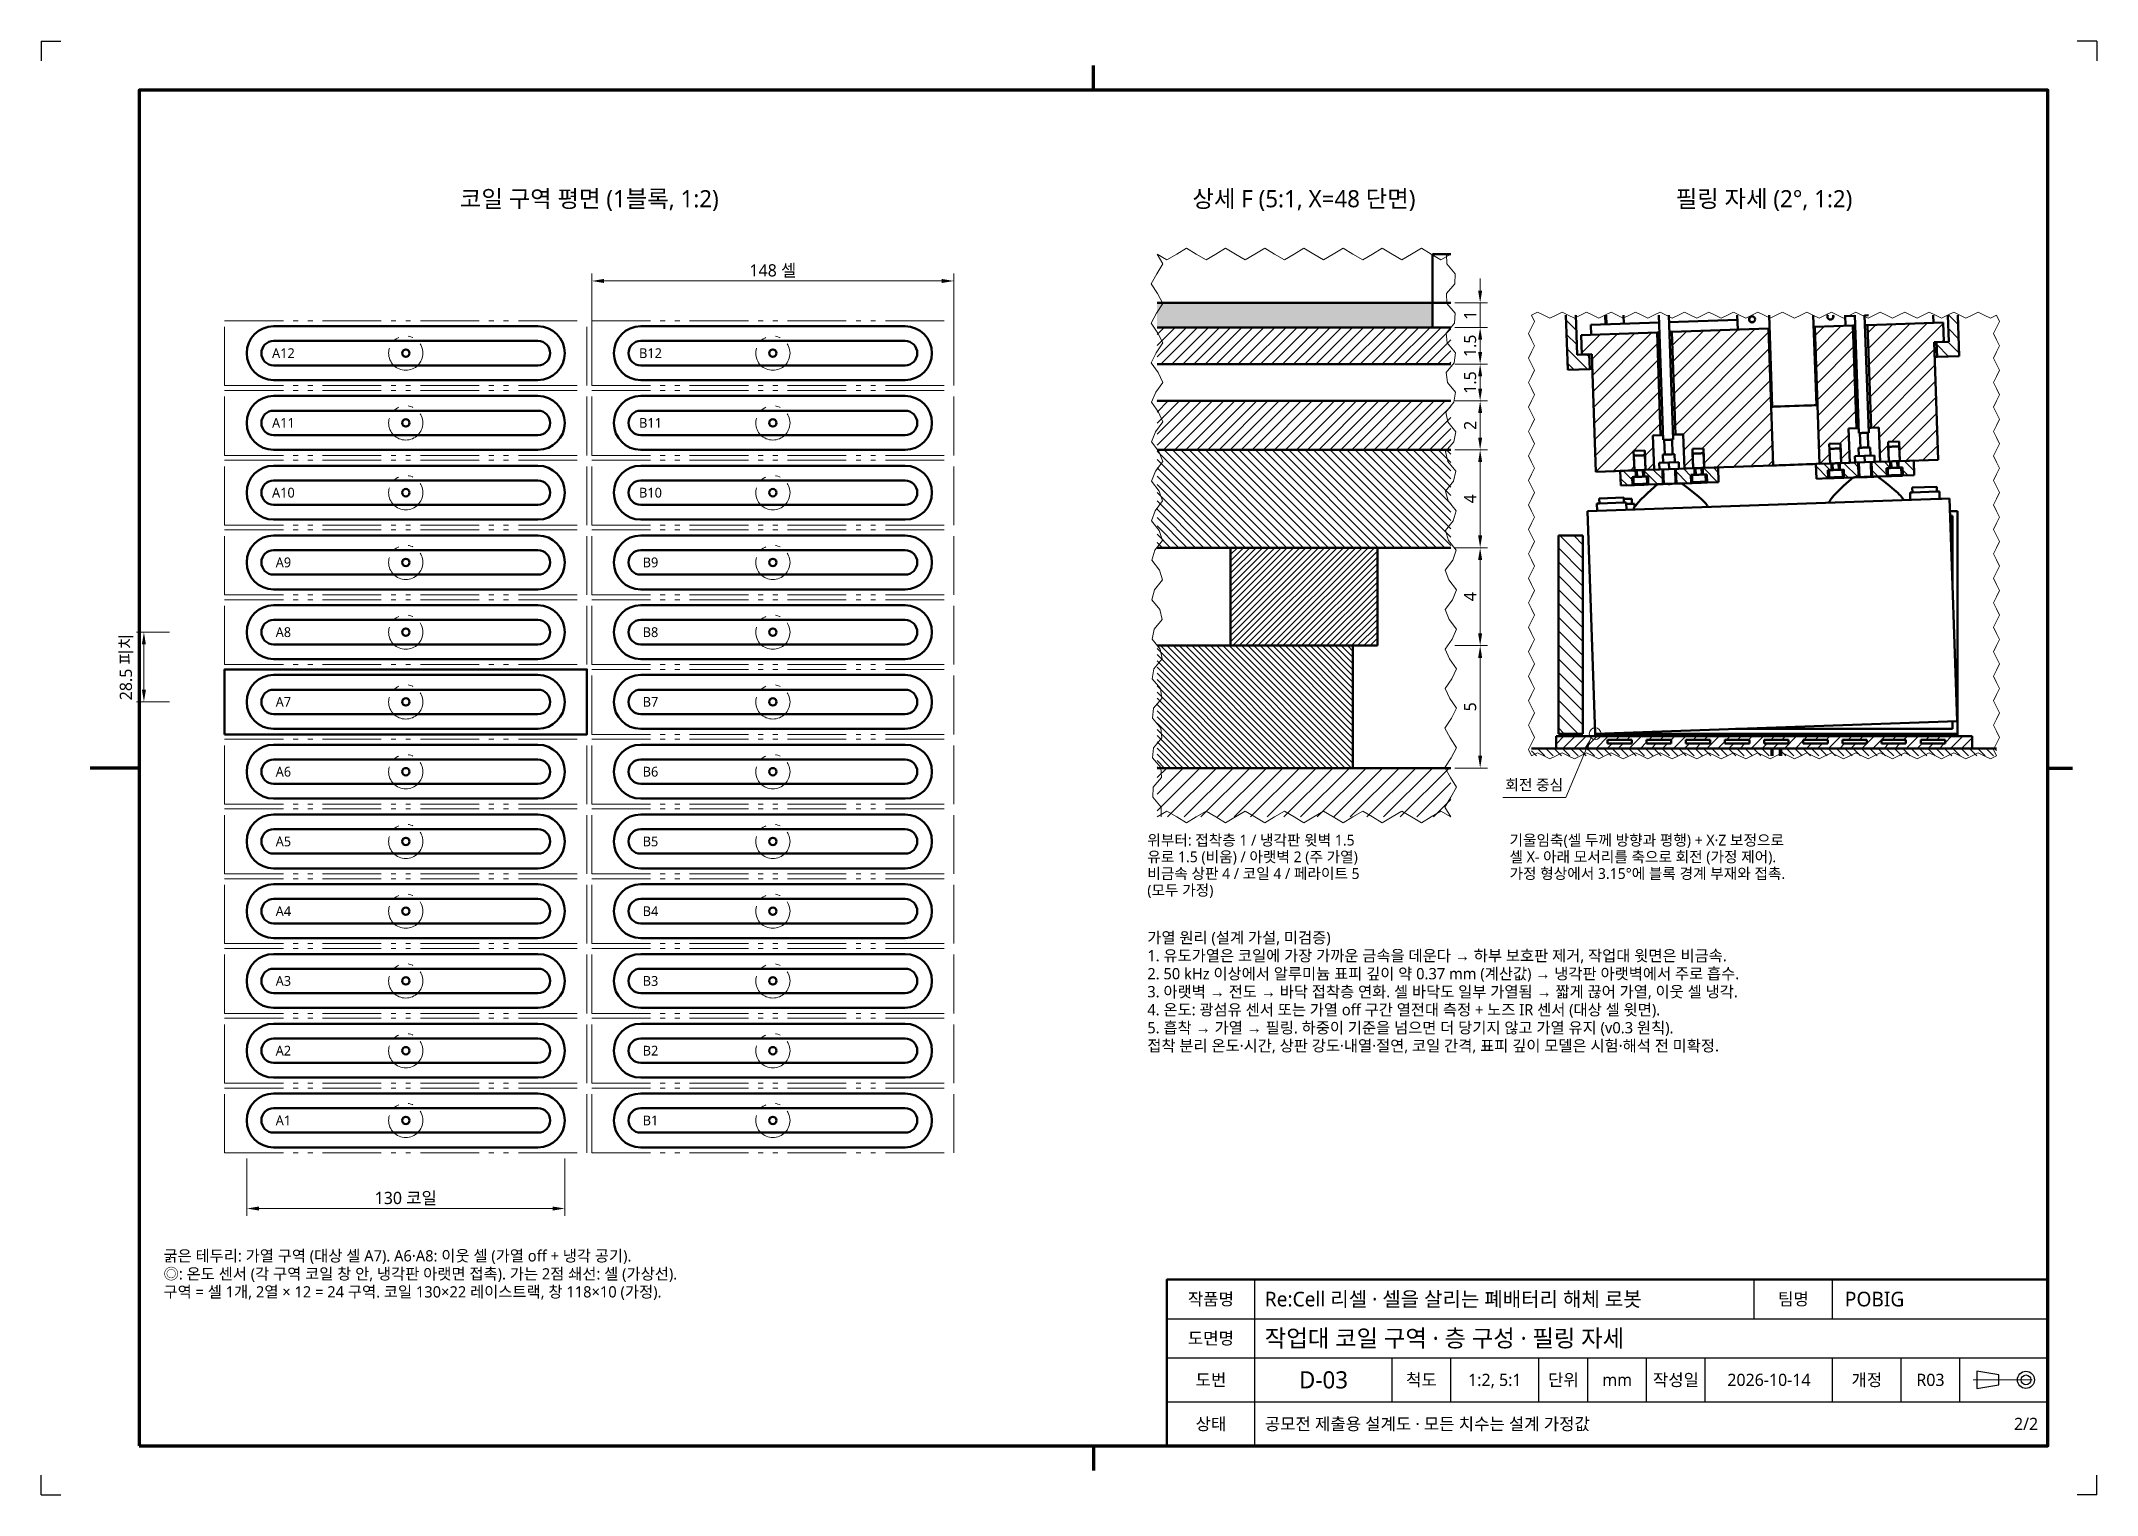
# Model space of a CAD drawing. Header units: millimetres. Extents: x 0 to 420, y 0 to 297.
import ezdxf
from ezdxf.enums import TextEntityAlignment as Align

# ---------------------------------------------------------------- set-up
doc = ezdxf.new("R2010")
doc.units = ezdxf.units.MM
doc.linetypes.add('KS_CENTER', pattern=[17, 12, -2, 1, -2])
doc.linetypes.add('KS_PHANTOM', pattern=[20, 12, -2, 1, -2, 1, -2])
for name, color, linetype, lineweight in [('BREAK', 7, 'Continuous', 18), ('CENTER', 1, 'KS_CENTER', 18), ('DIM', 3, 'Continuous', 18), ('FRAME', 7, 'Continuous', 70), ('HATCH', 8, 'Continuous', 13), ('OUTLINE', 7, 'Continuous', 50), ('PHANTOM', 6, 'KS_PHANTOM', 18), ('SYMBOL', 7, 'Continuous', 25), ('TABLE', 7, 'Continuous', 25), ('TABLE_THK', 7, 'Continuous', 50), ('TEXT', 7, 'Continuous', 25)]:
    doc.layers.add(name, color=color, linetype=linetype, lineweight=lineweight)
doc.styles.add('KS', font='malgun.ttf')
doc.dimstyles.new('KS_00', dxfattribs={"dimtxt": 2.5, "dimasz": 2.5, "dimexe": 1.5, "dimexo": 0.8, "dimgap": 0.8, "dimtad": 1, "dimlfac": 2, "dimdsep": 46, "dimtxsty": 'KS', "dimcen": 0, "dimclrd": 3, "dimclre": 3, "dimclrt": 7, "dimazin": 3, "dimtfac": 0.7, "dimtmove": 0, "dimatfit": 3, "dimlwd": 18, "dimlwe": 18, "dimarcsym": 0})
doc.dimstyles.new('KS_01', dxfattribs={"dimtxt": 2.5, "dimasz": 2.5, "dimexe": 1.5, "dimexo": 0.8, "dimgap": 0.8, "dimtad": 1, "dimlfac": 0.2, "dimdsep": 46, "dimtxsty": 'KS', "dimcen": 0, "dimclrd": 3, "dimclre": 3, "dimclrt": 7, "dimazin": 3, "dimtfac": 0.7, "dimtmove": 0, "dimatfit": 3, "dimlwd": 18, "dimlwe": 18, "dimarcsym": 0})

msp = doc.modelspace()

# ---------------------------------------------------------------- texts
at = {"layer": 'TEXT', "style": 'KS'}
for s, p in [('코일 구역 평면 (1블록, 1:2)', (112, 262)), ('상세 F (5:1, X=48 단면)', (258, 262)), ('필링 자세 (2°, 1:2)', (352, 262))]:
    msp.add_text(s, height=3.5, dxfattribs=at).set_placement(p, align=Align.BOTTOM_CENTER)
for s, height, p in [('A12', 2, (49.5, 233.25)), ('B12', 2, (124.5, 233.25)), ('A11', 2, (49.5, 219)), ('B11', 2, (124.5, 219)), ('A10', 2, (49.5, 204.75)), ('B10', 2, (124.5, 204.75)), ('A9', 2, (49.5, 190.5)), ('B9', 2, (124.5, 190.5)), ('A8', 2, (49.5, 176.25)), ('B8', 2, (124.5, 176.25)), ('A7', 2, (49.5, 162)), ('B7', 2, (124.5, 162)), ('A6', 2, (49.5, 147.75)), ('B6', 2, (124.5, 147.75)), ('A5', 2, (49.5, 133.5)), ('B5', 2, (124.5, 133.5)), ('A4', 2, (49.5, 119.25)), ('B4', 2, (124.5, 119.25)), ('A3', 2, (49.5, 105)), ('B3', 2, (124.5, 105)), ('A2', 2, (49.5, 90.75)), ('B2', 2, (124.5, 90.75)), ('A1', 2, (49.5, 76.5)), ('B1', 2, (124.5, 76.5)), ('작품명', 2.5, (239, 40)), ('팀명', 2.5, (358, 40)), ('도면명', 2.5, (239, 32)), ('D-03', 3.5, (262, 23.5)), ('도번', 2.5, (239, 23.5)), ('척도', 2.5, (282, 23.5)), ('1:2, 5:1', 2.5, (297, 23.5)), ('단위', 2.5, (311, 23.5)), ('mm', 2.5, (322, 23.5)), ('작성일', 2.5, (334, 23.5)), ('2026-10-14', 2.5, (353, 23.5)), ('개정', 2.5, (373, 23.5)), ('R03', 2.5, (386, 23.5)), ('상태', 2.5, (239, 14.5))]:
    msp.add_text(s, height=height, dxfattribs=at).set_placement(p, align=Align.MIDDLE_CENTER)
for s, height, p in [('회전 중심', 2.2, (299.1523, 143.3)), ('위부터: 접착층 1 / 냉각판 윗벽 1.5', 2.2, (226, 132)), ('기울임축(셀 두께 방향과 평행) + X·Z 보정으로', 2.2, (300, 132)), ('유로 1.5 (비움) / 아랫벽 2 (주 가열)', 2.2, (226, 128.59)), ('셀 X- 아래 모서리를 축으로 회전 (가정 제어).', 2.2, (300, 128.59)), ('비금속 상판 4 / 코일 4 / 페라이트 5', 2.2, (226, 125.18)), ('가정 형상에서 3.15°에 블록 경계 부재와 접촉.', 2.2, (300, 125.18)), ('(모두 가정)', 2.2, (226, 121.77)), ('가열 원리 (설계 가설, 미검증)', 2.3, (226, 112)), ('1. 유도가열은 코일에 가장 가까운 금속을 데운다 → 하부 보호판 제거, 작업대 윗면은 비금속.', 2.3, (226, 108.32)), ('2. 50 kHz 이상에서 알루미늄 표피 깊이 약 0.37 mm (계산값) → 냉각판 아랫벽에서 주로 흡수.', 2.3, (226, 104.64)), ('3. 아랫벽 → 전도 → 바닥 접착층 연화. 셀 바닥도 일부 가열됨 → 짧게 끊어 가열, 이웃 셀 냉각.', 2.3, (226, 100.96)), ('4. 온도: 광섬유 센서 또는 가열 off 구간 열전대 측정 + 노즈 IR 센서 (대상 셀 윗면).', 2.3, (226, 97.28)), ('5. 흡착 → 가열 → 필링. 하중이 기준을 넘으면 더 당기지 않고 가열 유지 (v0.3 원칙).', 2.3, (226, 93.6)), ('접착 분리 온도·시간, 상판 강도·내열·절연, 코일 간격, 표피 깊이 모델은 시험·해석 전 미확정.', 2.3, (226, 89.92)), ('굵은 테두리: 가열 구역 (대상 셀 A7). A6·A8: 이웃 셀 (가열 off + 냉각 공기).', 2.3, (25, 47)), ('◎: 온도 센서 (각 구역 코일 창 안, 냉각판 아랫면 접촉). 가는 2점 쇄선: 셀 (가상선).', 2.3, (25, 43.32)), ('구역 = 셀 1개, 2열 × 12 = 24 구역. 코일 130×22 레이스트랙, 창 118×10 (가정).', 2.3, (25, 39.64))]:
    msp.add_text(s, height=height, dxfattribs=at).set_placement(p, align=Align.BOTTOM_LEFT)
for s, height, p in [('Re:Cell 리셀 · 셀을 살리는 폐배터리 해체 로봇', 3, (250, 40)), ('POBIG', 3, (368.5217, 40)), ('작업대 코일 구역 · 층 구성 · 필링 자세', 3.5, (250, 32)), ('공모전 제출용 설계도 · 모든 치수는 설계 가정값', 2.5, (250, 14.5))]:
    msp.add_text(s, height=height, dxfattribs=at).set_placement(p, align=Align.MIDDLE_LEFT)
msp.add_text('2/2', height=2.5, dxfattribs=at).set_placement((408, 14.5), align=Align.MIDDLE_RIGHT)

# ---------------------------------------------------------------- dimensions: what is measured, and where the dimension line sits
at = {"layer": 'DIM'}
for base, p1, p2, text in [((112.5, 248), (112.5, 233.25), (186.5, 233.25), '<> 셀'), ((42, 58.5), (42, 69.5), (107, 69.5), '<> 코일')]:
    msp.add_linear_dim(base=base, p1=p1, p2=p2, text=text, dimstyle='KS_00', dxfattribs=at).render()
for base, p1, p2 in [((294, 238.5), (288, 238.5), (288, 243.5)), ((294, 231), (288, 231), (288, 238.5)), ((294, 223.5), (288, 223.5), (288, 231)), ((294, 213.5), (288, 213.5), (288, 223.5)), ((294, 193.5), (288, 193.5), (288, 213.5)), ((294, 173.5), (288, 173.5), (288, 193.5)), ((294, 148.5), (288, 148.5), (288, 173.5))]:
    msp.add_linear_dim(base=base, p1=p1, p2=p2, angle=90, dimstyle='KS_01', dxfattribs=at).render()
msp.add_linear_dim(base=(21, 162), p1=(27, 162), p2=(27, 176.25), angle=90, text='<> 피치', dimstyle='KS_00', dxfattribs=at).render()

# ---------------------------------------------------------------- hatches: boundary and pattern name
at = {"layer": 'HATCH'}
h = msp.add_hatch(color=7, dxfattribs=at)
h.dxf.hatch_style = 1
h.paths.add_polyline_path([(284.25, 243.5), (284.25, 238.5), (228, 238.5), (228, 243.5)])
h = msp.add_hatch(dxfattribs=at)
h.set_pattern_fill('ANSI31', scale=0.62992, angle=90, style=0)
h.paths.add_polyline_path([(313.7959, 232.9179), (316.2944, 233.0051), (316.3991, 230.007), (311.9018, 229.8499), (311.9018, 229.8499), (311.5124, 241), (313.5137, 241)])
h = msp.add_hatch(dxfattribs=at)
h.set_pattern_fill('ANSI31', scale=0.755906, style=0)
h.paths.add_polyline_path([(373.1201, 238.992), (388.6106, 239.5329), (388.7502, 235.5354), (386.7514, 235.4656), (387.589, 211.4802), (379.7188, 211.2053), (379.5792, 215.2029), (377.3306, 215.1244), (377.4702, 211.1268), (375.6963, 211.0649), (375.452, 218.0606), (373.8529, 218.0048)])
h = msp.add_hatch(dxfattribs=at)
h.set_pattern_fill('ANSI31', scale=0.62992, angle=90, style=0)
h.paths.add_polyline_path([(391.8531, 232.6419), (387.3558, 232.4848), (387.2511, 235.483), (389.7496, 235.5703), (389.56, 241), (391.5612, 241)])
h = msp.add_hatch(dxfattribs=at)
h.set_pattern_fill('ANSI31', scale=0.503937, style=0)
h.paths.add_polyline_path([(288, 238.5), (288, 231), (228, 231), (228, 238.5)])
h = msp.add_hatch(dxfattribs=at)
h.set_pattern_fill('ANSI31', scale=0.755906, style=0)
h.paths.add_polyline_path([(327.7505, 209.3906), (327.6109, 213.3881), (325.3623, 213.3096), (325.5019, 209.312), (317.6317, 209.0372), (316.7941, 233.0226), (314.7953, 232.9528), (314.6557, 236.9504), (330.1462, 237.4913), (330.8791, 216.5041), (329.2801, 216.4482), (329.5244, 209.4525)])
h = msp.add_hatch(dxfattribs=at)
h.set_pattern_fill('ANSI31', scale=0.755906, style=0)
h.paths.add_polyline_path([(333.8773, 216.6088), (333.1444, 237.596), (352.8824, 238.2853), (353.8596, 210.3023), (339.7432, 209.8094), (339.6036, 213.8069), (337.355, 213.7284), (337.4946, 209.7308), (335.7206, 209.6689), (335.4763, 216.6646)])
h = msp.add_hatch(dxfattribs=at)
h.set_pattern_fill('ANSI31', scale=0.755906, style=0)
h.paths.add_polyline_path([(362.3766, 238.6168), (370.1219, 238.8873), (370.8548, 217.9001), (369.2557, 217.8442), (369.5, 210.8485), (367.7261, 210.7865), (367.5865, 214.7841), (365.3379, 214.7056), (365.4775, 210.708), (363.3538, 210.6339)])
h = msp.add_hatch(dxfattribs=at)
h.set_pattern_fill('ANSI31', scale=0.503937, style=0)
h.paths.add_polyline_path([(228, 213.5), (228, 223.5), (288, 223.5), (288, 213.5)])
h = msp.add_hatch(dxfattribs=at)
h.set_pattern_fill('ANSI31', scale=0.377953, angle=90, style=0)
h.paths.add_polyline_path([(288, 213.5), (288, 193.5), (228, 193.5), (228, 213.5)])
h = msp.add_hatch(dxfattribs=at)
h.set_pattern_fill('ANSI31', scale=0.47244, angle=90, style=0)
h.paths.add_polyline_path([(362.6042, 210.6077), (365.7523, 210.7176), (365.7994, 209.3684), (365.0249, 209.3414), (365.0825, 207.6924), (362.7089, 207.6095)])
h = msp.add_hatch(dxfattribs=at)
h.set_pattern_fill('ANSI31', scale=0.47244, angle=90, style=0)
h.paths.add_polyline_path([(367.4513, 210.7769), (371.224, 210.9087), (371.3287, 207.9105), (368.3305, 207.8058), (368.2729, 209.4548), (367.4984, 209.4278)])
h = msp.add_hatch(dxfattribs=at)
h.set_pattern_fill('ANSI31', scale=0.47244, angle=90, style=0)
h.paths.add_polyline_path([(373.9723, 211.0047), (377.745, 211.1364), (377.7921, 209.7872), (377.0176, 209.7602), (377.0752, 208.1112), (374.077, 208.0065)])
h = msp.add_hatch(dxfattribs=at)
h.set_pattern_fill('ANSI31', scale=0.47244, angle=90, style=0)
h.paths.add_polyline_path([(379.444, 211.1957), (382.5921, 211.3057), (382.6968, 208.3075), (380.3232, 208.2246), (380.2656, 209.8736), (379.4911, 209.8466)])
h = msp.add_hatch(dxfattribs=at)
h.set_pattern_fill('ANSI31', scale=0.47244, angle=90, style=0)
h.paths.add_polyline_path([(322.6286, 209.2117), (325.7767, 209.3216), (325.8238, 207.9725), (325.0493, 207.9454), (325.1069, 206.2964), (322.7333, 206.2135)])
h = msp.add_hatch(dxfattribs=at)
h.set_pattern_fill('ANSI31', scale=0.47244, angle=90, style=0)
h.paths.add_polyline_path([(327.4757, 209.381), (331.2484, 209.5127), (331.3531, 206.5145), (328.3549, 206.4098), (328.2973, 208.0588), (327.5228, 208.0318)])
h = msp.add_hatch(dxfattribs=at)
h.set_pattern_fill('ANSI31', scale=0.47244, angle=90, style=0)
h.paths.add_polyline_path([(333.9967, 209.6087), (337.7694, 209.7404), (337.8165, 208.3913), (337.042, 208.3642), (337.0996, 206.7152), (334.1014, 206.6105)])
h = msp.add_hatch(dxfattribs=at)
h.set_pattern_fill('ANSI31', scale=0.47244, angle=90, style=0)
h.paths.add_polyline_path([(339.5155, 208.4506), (339.4683, 209.7998), (342.6164, 209.9097), (342.7211, 206.9115), (340.3476, 206.8286), (340.29, 208.4776)])
h = msp.add_hatch(dxfattribs=at)
h.set_pattern_fill('ANSI31', scale=0.283465, style=0)
h.paths.add_polyline_path([(243, 173.5), (243, 193.5), (273, 193.5), (273, 173.5)])
h = msp.add_hatch(dxfattribs=at)
h.set_pattern_fill('ANSI31', scale=0.62992, angle=90, style=0)
h.paths.add_polyline_path([(310, 196), (315, 196), (315, 155.5), (310, 155.5)])
h = msp.add_hatch(dxfattribs=at)
h.set_pattern_fill('ANSI31', scale=0.283465, angle=90, style=0)
h.paths.add_polyline_path([(268, 173.5), (268, 148.5), (228, 148.5), (228, 173.5)])
h = msp.add_hatch(color=7, dxfattribs=at)
h.dxf.hatch_style = 1
h.paths.add_polyline_path([(317.5, 155.5), (391.5, 155.5), (391.5, 155), (317.5, 155)])
h = msp.add_hatch(dxfattribs=at)
h.set_pattern_fill('ANSI31', scale=0.377953, angle=90, style=0)
h.paths.add_polyline_path([(353.5, 152.5), (353.5, 151), (304.5, 151), (304.5, 152.5)])
h = msp.add_hatch(dxfattribs=at)
h.set_pattern_fill('ANSI31', scale=0.503937, style=0)
h.paths.add_polyline_path([(309.5, 155), (394.5, 155), (394.5, 152.5), (309.5, 152.5)])
h.paths.add_polyline_path([(325, 153.5), (325, 154.25), (320, 154.25), (320, 153.5)], flags=0)
h.paths.add_polyline_path([(333, 153.5), (333, 154.25), (328, 154.25), (328, 153.5)], flags=0)
h.paths.add_polyline_path([(341, 153.5), (341, 154.25), (336, 154.25), (336, 153.5)], flags=0)
h.paths.add_polyline_path([(349, 153.5), (349, 154.25), (344, 154.25), (344, 153.5)], flags=0)
h.paths.add_polyline_path([(357, 153.5), (357, 154.25), (352, 154.25), (352, 153.5)], flags=0)
h.paths.add_polyline_path([(365, 153.5), (365, 154.25), (360, 154.25), (360, 153.5)], flags=0)
h.paths.add_polyline_path([(373, 153.5), (373, 154.25), (368, 154.25), (368, 153.5)], flags=0)
h.paths.add_polyline_path([(381, 153.5), (381, 154.25), (376, 154.25), (376, 153.5)], flags=0)
h.paths.add_polyline_path([(389, 153.5), (389, 154.25), (384, 154.25), (384, 153.5)], flags=0)
h = msp.add_hatch(dxfattribs=at)
h.set_pattern_fill('ANSI31', scale=0.377953, angle=90, style=0)
h.paths.add_polyline_path([(355.5, 152.5), (399.5, 152.5), (399.5, 151), (355.5, 151)])
h = msp.add_hatch(dxfattribs=at)
h.set_pattern_fill('ANSI31', scale=0.7559, style=0)
h.paths.add_polyline_path([(288, 148.5), (288, 138.5), (228, 138.5), (228, 148.5)])

# ---------------------------------------------------------------- linework, layer by layer
at = {"layer": 'BREAK'}
for points in [[(228, 253.5), (229.1999, 251.4825), (227.9669, 249.4649), (226.801, 247.4474), (228.0661, 245.4298), (229.1972, 243.4123), (227.9009, 241.3947), (226.8056, 239.3772), (228.132, 237.3596), (229.1908, 235.3421), (227.8352, 233.3246), (226.8138, 231.307), (228.1975, 229.2895), (229.1808, 227.2719), (227.7699, 225.2544), (226.8255, 223.2368), (228.2624, 221.2193), (229.1672, 219.2018), (227.7054, 217.1842), (226.8409, 215.1667), (228.3265, 213.1491), (229.1501, 211.1316), (227.6418, 209.114), (226.8598, 207.0965), (228.3896, 205.0789), (229.1295, 203.0614), (227.5792, 201.0439), (226.8821, 199.0263), (228.4516, 197.0088), (229.1055, 194.9912), (227.518, 192.9737), (226.9078, 190.9561), (228.5121, 188.9386), (229.0781, 186.9211), (227.4582, 184.9035), (226.9369, 182.886), (228.5711, 180.8684), (229.0474, 178.8509), (227.4, 176.8333), (226.9691, 174.8158), (228.6284, 172.7982), (229.0135, 170.7807), (227.3437, 168.7632), (227.0045, 166.7456), (228.6838, 164.7281), (228.9766, 162.7105), (227.2893, 160.693), (227.043, 158.6754), (228.7371, 156.6579), (228.9367, 154.6404), (227.2371, 152.6228), (227.0843, 150.6053), (228.7881, 148.5877), (228.894, 146.5702), (227.1873, 144.5526), (227.1284, 142.5351), (228.8368, 140.5175), (228.8485, 138.5)], [(288, 253.5), (286, 252.3), (284, 253.5), (282, 254.7), (280, 253.5), (278, 252.3), (276, 253.5), (274, 254.7), (272, 253.5), (270, 252.3), (268, 253.5), (266, 254.7), (264, 253.5), (262, 252.3), (260, 253.5), (258, 254.7), (256, 253.5), (254, 252.3), (252, 253.5), (250, 254.7), (248, 253.5), (246, 252.3), (244, 253.5), (242, 254.7), (240, 253.5), (238, 252.3), (236, 253.5), (234, 254.7), (232, 253.5), (230, 252.3), (228, 253.5)], [(288, 138.5), (286.8001, 140.5175), (288.0331, 142.5351), (289.199, 144.5526), (287.9339, 146.5702), (286.8028, 148.5877), (288.0991, 150.6053), (289.1944, 152.6228), (287.868, 154.6404), (286.8092, 156.6579), (288.1648, 158.6754), (289.1862, 160.693), (287.8025, 162.7105), (286.8192, 164.7281), (288.2301, 166.7456), (289.1745, 168.7632), (287.7376, 170.7807), (286.8328, 172.7982), (288.2946, 174.8158), (289.1591, 176.8333), (287.6735, 178.8509), (286.8499, 180.8684), (288.3582, 182.886), (289.1402, 184.9035), (287.6104, 186.9211), (286.8705, 188.9386), (288.4208, 190.9561), (289.1179, 192.9737), (287.5484, 194.9912), (286.8945, 197.0088), (288.482, 199.0263), (289.0922, 201.0439), (287.4879, 203.0614), (286.9219, 205.0789), (288.5418, 207.0965), (289.0631, 209.114), (287.4289, 211.1316), (286.9526, 213.1491), (288.6, 215.1667), (289.0309, 217.1842), (287.3716, 219.2018), (286.9865, 221.2193), (288.6563, 223.2368), (288.9955, 225.2544), (287.3162, 227.2719), (287.0234, 229.2895), (288.7107, 231.307), (288.957, 233.3246), (287.2629, 235.3421), (287.0633, 237.3596), (288.7629, 239.3772), (288.9157, 241.3947), (287.2119, 243.4123), (287.106, 245.4298), (288.8127, 247.4474), (288.8716, 249.4649), (287.1632, 251.4825), (287.1515, 253.5)], [(304.5, 241), (305.1, 239.75), (304.5, 238.5), (303.9, 237.25), (304.5, 236), (305.1, 234.75), (304.5, 233.5), (303.9, 232.25), (304.5, 231), (305.1, 229.75), (304.5, 228.5), (303.9, 227.25), (304.5, 226), (305.1, 224.75), (304.5, 223.5), (303.9, 222.25), (304.5, 221), (305.1, 219.75), (304.5, 218.5), (303.9, 217.25), (304.5, 216), (305.1, 214.75), (304.5, 213.5), (303.9, 212.25), (304.5, 211), (305.1, 209.75), (304.5, 208.5), (303.9, 207.25), (304.5, 206), (305.1, 204.75), (304.5, 203.5), (303.9, 202.25), (304.5, 201), (305.1, 199.75), (304.5, 198.5), (303.9, 197.25), (304.5, 196), (305.1, 194.75), (304.5, 193.5), (303.9, 192.25), (304.5, 191), (305.1, 189.75), (304.5, 188.5), (303.9, 187.25), (304.5, 186), (305.1, 184.75), (304.5, 183.5), (303.9, 182.25), (304.5, 181), (305.1, 179.75), (304.5, 178.5), (303.9, 177.25), (304.5, 176), (305.1, 174.75), (304.5, 173.5), (303.9, 172.25), (304.5, 171), (305.1, 169.75), (304.5, 168.5), (303.9, 167.25), (304.5, 166), (305.1, 164.75), (304.5, 163.5), (303.9, 162.25), (304.5, 161), (305.1, 159.75), (304.5, 158.5), (303.9, 157.25), (304.5, 156), (305.1, 154.75), (304.5, 153.5), (303.9, 152.25), (304.5, 151)], [(399.5, 241), (398.25, 240.4), (397, 241), (395.75, 241.6), (394.5, 241), (393.25, 240.4), (392, 241), (390.75, 241.6), (389.5, 241), (388.25, 240.4), (387, 241), (385.75, 241.6), (384.5, 241), (383.25, 240.4), (382, 241), (380.75, 241.6), (379.5, 241), (378.25, 240.4), (377, 241), (375.75, 241.6), (374.5, 241), (373.25, 240.4), (372, 241), (370.75, 241.6), (369.5, 241), (368.25, 240.4), (367, 241), (365.75, 241.6), (364.5, 241), (363.25, 240.4), (362, 241), (360.75, 241.6), (359.5, 241), (358.25, 240.4), (357, 241), (355.75, 241.6), (354.5, 241), (353.25, 240.4), (352, 241), (350.75, 241.6), (349.5, 241), (348.25, 240.4), (347, 241), (345.75, 241.6), (344.5, 241), (343.25, 240.4), (342, 241), (340.75, 241.6), (339.5, 241), (338.25, 240.4), (337, 241), (335.75, 241.6), (334.5, 241), (333.25, 240.4), (332, 241), (330.75, 241.6), (329.5, 241), (328.25, 240.4), (327, 241), (325.75, 241.6), (324.5, 241), (323.25, 240.4), (322, 241), (320.75, 241.6), (319.5, 241), (318.25, 240.4), (317, 241), (315.75, 241.6), (314.5, 241), (313.25, 240.4), (312, 241), (310.75, 241.6), (309.5, 241), (308.25, 240.4), (307, 241), (305.75, 241.6), (304.5, 241)], [(399.5, 151), (398.9, 152.25), (399.5, 153.5), (400.1, 154.75), (399.5, 156), (398.9, 157.25), (399.5, 158.5), (400.1, 159.75), (399.5, 161), (398.9, 162.25), (399.5, 163.5), (400.1, 164.75), (399.5, 166), (398.9, 167.25), (399.5, 168.5), (400.1, 169.75), (399.5, 171), (398.9, 172.25), (399.5, 173.5), (400.1, 174.75), (399.5, 176), (398.9, 177.25), (399.5, 178.5), (400.1, 179.75), (399.5, 181), (398.9, 182.25), (399.5, 183.5), (400.1, 184.75), (399.5, 186), (398.9, 187.25), (399.5, 188.5), (400.1, 189.75), (399.5, 191), (398.9, 192.25), (399.5, 193.5), (400.1, 194.75), (399.5, 196), (398.9, 197.25), (399.5, 198.5), (400.1, 199.75), (399.5, 201), (398.9, 202.25), (399.5, 203.5), (400.1, 204.75), (399.5, 206), (398.9, 207.25), (399.5, 208.5), (400.1, 209.75), (399.5, 211), (398.9, 212.25), (399.5, 213.5), (400.1, 214.75), (399.5, 216), (398.9, 217.25), (399.5, 218.5), (400.1, 219.75), (399.5, 221), (398.9, 222.25), (399.5, 223.5), (400.1, 224.75), (399.5, 226), (398.9, 227.25), (399.5, 228.5), (400.1, 229.75), (399.5, 231), (398.9, 232.25), (399.5, 233.5), (400.1, 234.75), (399.5, 236), (398.9, 237.25), (399.5, 238.5), (400.1, 239.75), (399.5, 241)], [(304.5, 151), (305.75, 151.6), (307, 151), (308.25, 150.4), (309.5, 151), (310.75, 151.6), (312, 151), (313.25, 150.4), (314.5, 151), (315.75, 151.6), (317, 151), (318.25, 150.4), (319.5, 151), (320.75, 151.6), (322, 151), (323.25, 150.4), (324.5, 151), (325.75, 151.6), (327, 151), (328.25, 150.4), (329.5, 151), (330.75, 151.6), (332, 151), (333.25, 150.4), (334.5, 151), (335.75, 151.6), (337, 151), (338.25, 150.4), (339.5, 151), (340.75, 151.6), (342, 151), (343.25, 150.4), (344.5, 151), (345.75, 151.6), (347, 151), (348.25, 150.4), (349.5, 151), (350.75, 151.6), (352, 151), (353.25, 150.4), (354.5, 151), (355.75, 151.6), (357, 151), (358.25, 150.4), (359.5, 151), (360.75, 151.6), (362, 151), (363.25, 150.4), (364.5, 151), (365.75, 151.6), (367, 151), (368.25, 150.4), (369.5, 151), (370.75, 151.6), (372, 151), (373.25, 150.4), (374.5, 151), (375.75, 151.6), (377, 151), (378.25, 150.4), (379.5, 151), (380.75, 151.6), (382, 151), (383.25, 150.4), (384.5, 151), (385.75, 151.6), (387, 151), (388.25, 150.4), (389.5, 151), (390.75, 151.6), (392, 151), (393.25, 150.4), (394.5, 151), (395.75, 151.6), (397, 151), (398.25, 150.4), (399.5, 151)], [(228, 138.5), (230, 139.7), (232, 138.5), (234, 137.3), (236, 138.5), (238, 139.7), (240, 138.5), (242, 137.3), (244, 138.5), (246, 139.7), (248, 138.5), (250, 137.3), (252, 138.5), (254, 139.7), (256, 138.5), (258, 137.3), (260, 138.5), (262, 139.7), (264, 138.5), (266, 137.3), (268, 138.5), (270, 139.7), (272, 138.5), (274, 137.3), (276, 138.5), (278, 139.7), (280, 138.5), (282, 137.3), (284, 138.5), (286, 139.7), (288, 138.5)]]:
    msp.add_lwpolyline(points, dxfattribs=at)
at = {"layer": 'CENTER'}
msp.add_line((394.75, 23.5), (408, 23.5), dxfattribs=at)
at = {"layer": 'DIM'}
msp.add_lwpolyline([(316.6, 154.6), (311.5, 142.5), (298.6523, 142.5)], dxfattribs=at)
msp.add_circle((317.5, 155.5), 1.2, dxfattribs=at)
msp.add_solid([(316.6, 154.6), (316.0206, 152.1312), (315.2374, 152.4613)], dxfattribs=at)
at = {"layer": 'FRAME'}
for p, q in [((215, 287), (215, 292)), ((20, 148.5), (10, 148.5)), ((410, 148.5), (415, 148.5)), ((215, 10), (215, 5))]:
    msp.add_line(p, q, dxfattribs=at)
msp.add_lwpolyline([(20, 10), (410, 10), (410, 287), (20, 287)], close=True, dxfattribs=at)
at = {"layer": 'OUTLINE'}
for p, q in [((284.25, 243.5), (284.25, 238.5)), ((316.5847, 239.0189), (330.5761, 239.5075)), ((332.5749, 239.5773), (346.5664, 240.0659)), ((368.553, 240.8337), (370.5518, 240.9035)), ((388.6106, 239.5329), (373.1201, 238.992)), ((388.7502, 235.5354), (388.6106, 239.5329)), ((47.5, 238.75), (101.5, 238.75)), ((47.5, 235.75), (101.5, 235.75)), ((122.5, 238.75), (176.5, 238.75)), ((122.5, 235.75), (176.5, 235.75)), ((330.1462, 237.4913), (314.6557, 236.9504)), ((314.7953, 232.9528), (314.6557, 236.9504)), ((316.6545, 237.0202), (316.5847, 239.0189)), ((330.8791, 216.5041), (330.1462, 237.4913)), ((352.8824, 238.2853), (333.1444, 237.596)), ((333.8773, 216.6088), (333.1444, 237.596)), ((352.8824, 238.2853), (353.1322, 238.294)), ((353.8596, 210.3023), (352.8824, 238.2853)), ((362.1268, 238.6081), (362.3766, 238.6168)), ((370.1219, 238.8873), (362.3766, 238.6168)), ((363.3538, 210.6339), (362.3766, 238.6168)), ((370.8548, 217.9001), (370.1219, 238.8873)), ((373.8529, 218.0048), (373.1201, 238.992)), ((388.7502, 235.5354), (386.7514, 235.4656)), ((387.2511, 235.483), (386.7514, 235.4656)), ((387.589, 211.4802), (386.7514, 235.4656)), ((389.7496, 235.5703), (387.2511, 235.483)), ((387.3558, 232.4848), (387.2511, 235.483)), ((316.2944, 233.0051), (313.7959, 232.9179)), ((316.7941, 233.0226), (314.7953, 232.9528)), ((316.7941, 233.0226), (316.2944, 233.0051)), ((316.3991, 230.007), (316.2944, 233.0051)), ((317.6317, 209.0372), (316.7941, 233.0226)), ((387.3558, 232.4848), (386.8561, 232.4674)), ((391.8531, 232.6419), (387.3558, 232.4848)), ((101.5, 230.75), (47.5, 230.75)), ((101.5, 227.75), (47.5, 227.75)), ((176.5, 230.75), (122.5, 230.75)), ((176.5, 227.75), (122.5, 227.75)), ((316.3991, 230.007), (311.9018, 229.8499)), ((316.8988, 230.0244), (316.3991, 230.007)), ((47.5, 224.5), (101.5, 224.5)), ((122.5, 224.5), (176.5, 224.5)), ((47.5, 221.5), (101.5, 221.5)), ((122.5, 221.5), (176.5, 221.5)), ((101.5, 216.5), (47.5, 216.5)), ((176.5, 216.5), (122.5, 216.5)), ((330.8791, 216.5041), (329.2801, 216.4482)), ((329.5244, 209.4525), (329.2801, 216.4482)), ((331.7183, 212.531), (331.6136, 215.5291)), ((333.4125, 215.5919), (333.2126, 215.585)), ((333.3173, 212.5868), (333.2126, 215.585)), ((335.4763, 216.6646), (333.8773, 216.6088)), ((335.7206, 209.6689), (335.4763, 216.6646)), ((367.5865, 214.7841), (365.3379, 214.7056)), ((365.4775, 210.708), (365.3379, 214.7056)), ((367.7261, 210.7865), (367.5865, 214.7841)), ((370.8548, 217.9001), (369.2557, 217.8442)), ((369.5, 210.8485), (369.2557, 217.8442)), ((371.6939, 213.9269), (371.5892, 216.9251)), ((373.3881, 216.9879), (373.1883, 216.9809)), ((373.293, 213.9828), (373.1883, 216.9809)), ((375.452, 218.0606), (373.8529, 218.0048)), ((375.6963, 211.0649), (375.452, 218.0606)), ((379.5792, 215.2029), (377.3306, 215.1244)), ((377.4702, 211.1268), (377.3306, 215.1244)), ((379.7188, 211.2053), (379.5792, 215.2029)), ((379.7188, 211.2053), (379.6141, 214.2035)), ((101.5, 213.5), (47.5, 213.5)), ((47.5, 210.25), (101.5, 210.25)), ((176.5, 213.5), (122.5, 213.5)), ((122.5, 210.25), (176.5, 210.25)), ((327.6109, 213.3881), (325.3623, 213.3096)), ((325.5019, 209.312), (325.3623, 213.3096)), ((325.5019, 209.312), (325.3972, 212.3102)), ((327.7505, 209.3906), (327.6109, 213.3881)), ((327.7505, 209.3906), (327.6458, 212.3887)), ((330.5766, 210.8401), (332.5754, 210.9099)), ((330.6237, 209.4909), (330.5766, 210.8401)), ((331.3761, 210.868), (331.3186, 212.517)), ((332.5754, 210.9099), (334.5742, 210.9797)), ((332.6225, 209.5607), (332.5754, 210.9099)), ((333.7747, 210.9518), (333.7171, 212.6008)), ((334.6213, 209.6305), (334.5742, 210.9797)), ((339.6036, 213.8069), (337.355, 213.7284)), ((337.4946, 209.7308), (337.355, 213.7284)), ((337.4946, 209.7308), (337.3899, 212.729)), ((339.7432, 209.8094), (339.6036, 213.8069)), ((339.7432, 209.8094), (339.6385, 212.8075)), ((353.8596, 210.3023), (339.7432, 209.8094)), ((365.7523, 210.7176), (362.6042, 210.6077)), ((362.7089, 207.6095), (362.6042, 210.6077)), ((365.4775, 210.708), (363.3538, 210.6339)), ((365.4775, 210.708), (365.3728, 213.7062)), ((365.7994, 209.3684), (365.7523, 210.7176)), ((366.0493, 209.3772), (366.0022, 210.7263)), ((367.2486, 209.419), (367.2014, 210.7682)), ((367.4984, 209.4278), (367.4513, 210.7769)), ((367.7261, 210.7865), (367.6214, 213.7847)), ((370.5994, 210.8869), (367.7261, 210.7865)), ((369.5, 210.8485), (367.7261, 210.7865)), ((370.5523, 212.2361), (372.551, 212.3059)), ((370.5994, 210.8869), (370.5523, 212.2361)), ((370.5994, 210.8869), (372.5982, 210.9567)), ((371.3287, 207.9105), (371.224, 210.9087)), ((371.3518, 212.264), (371.2942, 213.913)), ((371.5036, 207.9166), (371.3989, 210.9148)), ((372.551, 212.3059), (374.5498, 212.3757)), ((372.5982, 210.9567), (372.551, 212.3059)), ((372.5982, 210.9567), (374.5969, 211.0265)), ((373.7503, 212.3477), (373.6927, 213.9967)), ((373.9021, 208.0004), (373.7974, 210.9986)), ((374.077, 208.0065), (373.9723, 211.0047)), ((374.5969, 211.0265), (374.5498, 212.3757)), ((377.745, 211.1364), (374.5969, 211.0265)), ((377.4702, 211.1268), (375.6963, 211.0649)), ((377.4702, 211.1268), (377.3655, 214.125)), ((377.7921, 209.7872), (377.745, 211.1364)), ((378.042, 209.796), (377.9949, 211.1451)), ((379.2412, 209.8378), (379.1941, 211.187)), ((379.4911, 209.8466), (379.444, 211.1957)), ((387.589, 211.4802), (379.7188, 211.2053)), ((382.5921, 211.3057), (379.7188, 211.2053)), ((382.6968, 208.3075), (382.5921, 211.3057)), ((47.5, 207.25), (101.5, 207.25)), ((122.5, 207.25), (176.5, 207.25)), ((325.5019, 209.312), (317.6317, 209.0372)), ((325.7767, 209.3216), (322.6286, 209.2117)), ((322.7333, 206.2135), (322.6286, 209.2117)), ((325.1069, 206.2964), (322.7333, 206.2135)), ((325.8238, 207.9725), (325.0493, 207.9454)), ((325.1069, 206.2964), (325.0493, 207.9454)), ((325.3515, 206.4551), (325.2991, 207.9541)), ((325.8238, 207.9725), (325.7767, 209.3216)), ((326.0737, 207.9812), (326.0265, 209.3304)), ((327.2729, 208.0231), (327.2258, 209.3722)), ((327.5228, 208.0318), (327.4757, 209.381)), ((330.6237, 209.4909), (327.7505, 209.3906)), ((329.5244, 209.4525), (327.7505, 209.3906)), ((328.2973, 208.0588), (328.0475, 208.0501)), ((328.0998, 206.551), (328.0475, 208.0501)), ((328.3549, 206.4098), (328.2973, 208.0588)), ((330.2287, 206.4753), (328.3549, 206.4098)), ((330.6237, 209.4909), (332.6225, 209.5607)), ((331.3531, 206.5145), (331.2484, 209.5127)), ((331.528, 206.5206), (331.4233, 209.5188)), ((332.6225, 209.5607), (334.6213, 209.6305)), ((333.9265, 206.6044), (333.8218, 209.6026)), ((334.1014, 206.6105), (333.9967, 209.6087)), ((337.7694, 209.7404), (334.6213, 209.6305)), ((337.0996, 206.7152), (335.2257, 206.6498)), ((337.4946, 209.7308), (335.7206, 209.6689)), ((337.8165, 208.3913), (337.042, 208.3642)), ((337.0996, 206.7152), (337.042, 208.3642)), ((337.3442, 206.8738), (337.2918, 208.3729)), ((337.8165, 208.3913), (337.7694, 209.7404)), ((338.0663, 208.4), (338.0192, 209.7492)), ((339.2656, 208.4419), (339.2185, 209.791)), ((339.5155, 208.4506), (339.4683, 209.7998)), ((342.6164, 209.9097), (339.7432, 209.8094)), ((340.29, 208.4776), (340.0401, 208.4689)), ((340.0925, 206.9698), (340.0401, 208.4689)), ((340.3476, 206.8286), (340.29, 208.4776)), ((342.7211, 206.9115), (340.3476, 206.8286)), ((342.7211, 206.9115), (342.6164, 209.9097)), ((365.0825, 207.6924), (362.7089, 207.6095)), ((365.7994, 209.3684), (365.0249, 209.3414)), ((365.0825, 207.6924), (365.0249, 209.3414)), ((365.3271, 207.851), (365.2748, 209.3501)), ((368.2729, 209.4548), (368.0231, 209.4461)), ((368.0754, 207.947), (368.0231, 209.4461)), ((368.3305, 207.8058), (368.2729, 209.4548)), ((370.2044, 207.8713), (368.3305, 207.8058)), ((377.0752, 208.1112), (375.2013, 208.0458)), ((377.7921, 209.7872), (377.0176, 209.7602)), ((377.0752, 208.1112), (377.0176, 209.7602)), ((377.3198, 208.2698), (377.2675, 209.7689)), ((380.2656, 209.8736), (380.0158, 209.8649)), ((380.0681, 208.3658), (380.0158, 209.8649)), ((380.3232, 208.2246), (380.2656, 209.8736)), ((382.6968, 208.3075), (380.3232, 208.2246)), ((382.2843, 205.7916), (387.2813, 205.9661)), ((387.3162, 204.9667), (387.2813, 205.9661)), ((101.5, 202.25), (47.5, 202.25)), ((176.5, 202.25), (122.5, 202.25)), ((315.9121, 200.9723), (389.867, 203.5548)), ((317.8585, 202.5412), (318.3582, 202.5586)), ((317.9109, 201.0421), (317.8585, 202.5412)), ((318.3233, 203.558), (323.3203, 203.7325)), ((318.3582, 202.5586), (318.3233, 203.558)), ((318.3582, 202.5586), (323.3552, 202.7331)), ((323.3552, 202.7331), (323.3203, 203.7325)), ((323.3284, 203.5), (325, 203.5)), ((323.3552, 202.7331), (323.8549, 202.7506)), ((323.9072, 201.2515), (323.8549, 202.7506)), ((323.8636, 202.5), (325, 202.5)), ((325, 202.5), (325, 203.5)), ((325, 202.5), (325.5, 202.5)), ((325.5, 201.7853), (325.5, 202.5)), ((381.8195, 204.7747), (382.3192, 204.7922)), ((381.8719, 203.2756), (381.8195, 204.7747)), ((382.3192, 204.7922), (382.2843, 205.7916)), ((382.3192, 204.7922), (387.3162, 204.9667)), ((387.3162, 204.9667), (387.8159, 204.9841)), ((387.8682, 203.485), (387.8159, 204.9841)), ((387.8677, 203.5), (388.2964, 203.5)), ((391.4549, 158.0826), (389.867, 203.5548)), ((101.5, 199.25), (47.5, 199.25)), ((176.5, 199.25), (122.5, 199.25)), ((317.5, 155.5), (315.9121, 200.9723)), ((389.9562, 201), (391.5, 201)), ((389.9911, 200), (390.5, 200)), ((390.5, 185.4279), (390.5, 200)), ((391.5, 155.5), (391.5, 201)), ((47.5, 196), (101.5, 196)), ((122.5, 196), (176.5, 196)), ((243, 193.5), (243, 173.5)), ((273, 193.5), (243, 193.5)), ((273, 193.5), (273, 173.5)), ((310, 155.5), (310, 196)), ((315, 196), (310, 196)), ((315, 155.5), (315, 196)), ((47.5, 193), (101.5, 193)), ((122.5, 193), (176.5, 193)), ((101.5, 188), (47.5, 188)), ((101.5, 185), (47.5, 185)), ((176.5, 188), (122.5, 188)), ((176.5, 185), (122.5, 185)), ((47.5, 181.75), (101.5, 181.75)), ((122.5, 181.75), (176.5, 181.75)), ((47.5, 178.75), (101.5, 178.75)), ((122.5, 178.75), (176.5, 178.75)), ((101.5, 173.75), (47.5, 173.75)), ((176.5, 173.75), (122.5, 173.75)), ((273, 173.5), (243, 173.5)), ((268, 173.5), (268, 148.5)), ((101.5, 170.75), (47.5, 170.75)), ((176.5, 170.75), (122.5, 170.75)), ((47.5, 167.5), (101.5, 167.5)), ((47.5, 164.5), (101.5, 164.5)), ((122.5, 167.5), (176.5, 167.5)), ((122.5, 164.5), (176.5, 164.5)), ((101.5, 159.5), (47.5, 159.5)), ((101.5, 156.5), (47.5, 156.5)), ((176.5, 159.5), (122.5, 159.5)), ((176.5, 156.5), (122.5, 156.5)), ((315, 155.5), (310, 155.5)), ((317.5, 155.5), (391.4549, 158.0826)), ((317.5, 155), (317.5, 155.5)), ((391.5, 155.5), (317.5, 155.5)), ((346.1363, 156.5), (390.5, 156.5)), ((390.5, 156.5), (390.5, 158.0492)), ((391.5, 155), (391.5, 155.5)), ((47.5, 153.25), (101.5, 153.25)), ((122.5, 153.25), (176.5, 153.25)), ((309.5, 152.5), (309.5, 155)), ((394.5, 155), (309.5, 155)), ((394.5, 152.5), (309.5, 152.5)), ((391.5, 155), (317.5, 155)), ((320, 153.5), (320, 154.25)), ((325, 154.25), (320, 154.25)), ((325, 153.5), (320, 153.5)), ((325, 153.5), (325, 154.25)), ((328, 153.5), (328, 154.25)), ((333, 154.25), (328, 154.25)), ((333, 153.5), (328, 153.5)), ((333, 153.5), (333, 154.25)), ((336, 153.5), (336, 154.25)), ((341, 154.25), (336, 154.25)), ((341, 153.5), (336, 153.5)), ((341, 153.5), (341, 154.25)), ((344, 153.5), (344, 154.25)), ((349, 154.25), (344, 154.25)), ((349, 153.5), (344, 153.5)), ((349, 153.5), (349, 154.25)), ((352, 153.5), (352, 154.25)), ((357, 154.25), (352, 154.25)), ((357, 153.5), (352, 153.5)), ((357, 153.5), (357, 154.25)), ((360, 153.5), (360, 154.25)), ((365, 154.25), (360, 154.25)), ((365, 153.5), (360, 153.5)), ((365, 153.5), (365, 154.25)), ((368, 153.5), (368, 154.25)), ((373, 154.25), (368, 154.25)), ((373, 153.5), (368, 153.5)), ((373, 153.5), (373, 154.25)), ((376, 153.5), (376, 154.25)), ((381, 154.25), (376, 154.25)), ((381, 153.5), (376, 153.5)), ((381, 153.5), (381, 154.25)), ((384, 153.5), (384, 154.25)), ((389, 154.25), (384, 154.25)), ((389, 153.5), (384, 153.5)), ((389, 153.5), (389, 154.25)), ((394.5, 152.5), (394.5, 155)), ((47.5, 150.25), (101.5, 150.25)), ((122.5, 150.25), (176.5, 150.25)), ((101.5, 145.25), (47.5, 145.25)), ((176.5, 145.25), (122.5, 145.25)), ((101.5, 142.25), (47.5, 142.25)), ((47.5, 139), (101.5, 139)), ((176.5, 142.25), (122.5, 142.25)), ((122.5, 139), (176.5, 139)), ((47.5, 136), (101.5, 136)), ((122.5, 136), (176.5, 136)), ((101.5, 131), (47.5, 131)), ((176.5, 131), (122.5, 131)), ((101.5, 128), (47.5, 128)), ((176.5, 128), (122.5, 128)), ((47.5, 124.75), (101.5, 124.75)), ((122.5, 124.75), (176.5, 124.75)), ((47.5, 121.75), (101.5, 121.75)), ((122.5, 121.75), (176.5, 121.75)), ((101.5, 116.75), (47.5, 116.75)), ((101.5, 113.75), (47.5, 113.75)), ((176.5, 116.75), (122.5, 116.75)), ((176.5, 113.75), (122.5, 113.75)), ((47.5, 110.5), (101.5, 110.5)), ((122.5, 110.5), (176.5, 110.5)), ((47.5, 107.5), (101.5, 107.5)), ((122.5, 107.5), (176.5, 107.5)), ((101.5, 102.5), (47.5, 102.5)), ((176.5, 102.5), (122.5, 102.5)), ((101.5, 99.5), (47.5, 99.5)), ((176.5, 99.5), (122.5, 99.5)), ((47.5, 96.25), (101.5, 96.25)), ((47.5, 93.25), (101.5, 93.25)), ((122.5, 96.25), (176.5, 96.25)), ((122.5, 93.25), (176.5, 93.25)), ((101.5, 88.25), (47.5, 88.25)), ((176.5, 88.25), (122.5, 88.25)), ((101.5, 85.25), (47.5, 85.25)), ((176.5, 85.25), (122.5, 85.25)), ((47.5, 82), (101.5, 82)), ((122.5, 82), (176.5, 82)), ((47.5, 79), (101.5, 79)), ((122.5, 79), (176.5, 79)), ((101.5, 74), (47.5, 74)), ((176.5, 74), (122.5, 74)), ((101.5, 71), (47.5, 71)), ((176.5, 71), (122.5, 71))]:
    msp.add_line(p, q, dxfattribs=at)
for points in [[(284.25, 253.5), (288, 253.5)], [(284.25, 253.5), (284.25, 243.5)], [(228, 243.5), (284.25, 243.5)], [(284.25, 243.5), (288, 243.5)], [(311.9018, 229.8499), (311.5124, 241)], [(313.7959, 232.9179), (313.5137, 241)], [(319.5828, 239.1236), (319.5173, 241)], [(319.7675, 241), (319.8327, 239.1324)], [(323.2696, 241), (323.3306, 239.2545)], [(331.4137, 215.5221), (330.524, 241)], [(333.4125, 215.5919), (332.5252, 241)], [(346.6362, 238.0671), (346.5338, 241)], [(353.6906, 222.3037), (353.0377, 241)], [(362.6851, 222.6178), (362.0432, 241)], [(364.9925, 241), (364.9805, 240.9755), (364.9585, 240.9161), (364.9426, 240.8548), (364.933, 240.7922), (364.9298, 240.729), (364.933, 240.6658), (364.9426, 240.6032), (364.9585, 240.5419), (364.9805, 240.4825), (365.0084, 240.4257), (365.0418, 240.372), (365.0806, 240.3219), (365.1242, 240.276), (365.1723, 240.2348), (365.2242, 240.1986), (365.2796, 240.1679), (365.3378, 240.1429), (365.3982, 240.124), (365.4602, 240.1112), (365.5232, 240.1048), (365.5865, 240.1048), (365.6495, 240.1112), (365.7115, 240.124), (365.7719, 240.1429), (365.8301, 240.1679), (365.8854, 240.1986), (365.9374, 240.2348), (365.9854, 240.276), (366.029, 240.3219), (366.0678, 240.372), (366.1013, 240.4257), (366.1292, 240.4825), (366.1512, 240.5419), (366.167, 240.6032), (366.1766, 240.6658), (366.1798, 240.729)], [(365.0204, 241), (365.0067, 240.9731), (364.9842, 240.9144), (364.9679, 240.8538), (364.9581, 240.7917), (364.9548, 240.729), (364.9581, 240.6663), (364.9679, 240.6043), (364.9842, 240.5436), (365.0067, 240.485), (365.0352, 240.429), (365.0694, 240.3763), (365.1089, 240.3275), (365.1533, 240.2831), (365.2022, 240.2436), (365.2548, 240.2094), (365.3108, 240.1809), (365.3694, 240.1584), (365.4301, 240.1421), (365.4921, 240.1323), (365.5548, 240.129), (365.6175, 240.1323), (365.6796, 240.1421), (365.7402, 240.1584), (365.7989, 240.1809), (365.8548, 240.2094), (365.9075, 240.2436), (365.9563, 240.2831), (366.0007, 240.3275), (366.0402, 240.3763), (366.0744, 240.429), (366.103, 240.485), (366.1255, 240.5436), (366.1417, 240.6043), (366.1515, 240.6663), (366.1548, 240.729)], [(366.1548, 240.729), (366.1515, 240.7917), (366.1417, 240.8538), (366.1255, 240.9144), (366.103, 240.9731), (366.0892, 241)], [(366.1798, 240.729), (366.1766, 240.7922), (366.167, 240.8548), (366.1512, 240.9161), (366.1292, 240.9755), (366.1171, 241)], [(368.6228, 238.8349), (368.5472, 241)], [(371.3894, 216.9181), (370.5484, 241)], [(373.3881, 216.9879), (372.5496, 241)], [(372.5506, 240.9733), (373.315, 241)], [(386.6118, 239.4631), (386.5582, 241)], [(389.7496, 235.5703), (389.56, 241)], [(391.8531, 232.6419), (391.5612, 241)], [(228, 238.5), (284.25, 238.5)], [(228, 238.5), (288, 238.5)], [(330.6459, 237.5087), (330.5807, 237.5065), (330.5192, 237.5043), (330.4618, 237.5023), (330.4087, 237.5005), (330.3601, 237.4988), (330.3161, 237.4972), (330.2769, 237.4959), (330.2426, 237.4947), (330.2134, 237.4936), (330.1893, 237.4928), (330.1705, 237.4921), (330.1571, 237.4917), (330.149, 237.4914), (330.1462, 237.4913)], [(333.1444, 237.596), (333.1417, 237.5959), (333.1336, 237.5956), (333.1201, 237.5951), (333.1013, 237.5945), (333.0773, 237.5936), (333.0481, 237.5926), (333.0138, 237.5914), (332.9746, 237.5901), (332.9306, 237.5885), (332.8819, 237.5868), (332.8288, 237.585), (332.7715, 237.583), (332.71, 237.5808), (332.6447, 237.5785)], [(370.6216, 238.9047), (370.5563, 238.9024), (370.4949, 238.9003), (370.4375, 238.8983), (370.3844, 238.8964), (370.3357, 238.8947), (370.2917, 238.8932), (370.2525, 238.8918), (370.2182, 238.8906), (370.189, 238.8896), (370.165, 238.8888), (370.1462, 238.8881), (370.1327, 238.8877), (370.1246, 238.8874), (370.1219, 238.8873)], [(373.1201, 238.992), (373.1173, 238.9919), (373.1092, 238.9916), (373.0958, 238.9911), (373.077, 238.9905), (373.0529, 238.9896), (373.0237, 238.9886), (372.9894, 238.9874), (372.9502, 238.986), (372.9062, 238.9845), (372.8576, 238.9828), (372.8045, 238.981), (372.7471, 238.9789), (372.6856, 238.9768), (372.6204, 238.9745)], [(228, 231), (288, 231)], [(228, 223.5), (288, 223.5)], [(353.6906, 222.3037), (353.8034, 222.3077), (354.136, 222.3193), (354.6718, 222.338), (355.3839, 222.3629), (356.2366, 222.3926), (357.1872, 222.4258), (358.1879, 222.4608), (359.1886, 222.4957), (360.1392, 222.5289), (360.9919, 222.5587), (361.704, 222.5836), (362.2398, 222.6023), (362.5724, 222.6139), (362.6851, 222.6178)], [(331.3788, 216.5215), (331.3136, 216.5193), (331.2521, 216.5171), (331.1947, 216.5151), (331.1416, 216.5133), (331.093, 216.5116), (331.049, 216.51), (331.0098, 216.5086), (330.9755, 216.5075), (330.9463, 216.5064), (330.9222, 216.5056), (330.9034, 216.5049), (330.8899, 216.5045), (330.8818, 216.5042), (330.8791, 216.5041)], [(331.6136, 215.5291), (331.6337, 215.5298), (331.6928, 215.5319), (331.788, 215.5352), (331.9146, 215.5396), (332.0662, 215.5449), (332.2352, 215.5508), (332.4131, 215.557), (332.591, 215.5633), (332.76, 215.5692), (332.9116, 215.5745), (333.0382, 215.5789), (333.1335, 215.5822), (333.1926, 215.5843), (333.2126, 215.585)], [(333.8773, 216.6088), (333.8746, 216.6087), (333.8665, 216.6084), (333.853, 216.6079), (333.8342, 216.6073), (333.8102, 216.6064), (333.781, 216.6054), (333.7467, 216.6042), (333.7075, 216.6029), (333.6635, 216.6013), (333.6148, 216.5996), (333.5617, 216.5978), (333.5043, 216.5958), (333.4429, 216.5936), (333.3776, 216.5913)], [(371.3545, 217.9175), (371.2892, 217.9152), (371.2277, 217.9131), (371.1704, 217.9111), (371.1173, 217.9092), (371.0686, 217.9075), (371.0246, 217.906), (370.9854, 217.9046), (370.9511, 217.9034), (370.9219, 217.9024), (370.8978, 217.9016), (370.8791, 217.9009), (370.8656, 217.9004), (370.8575, 217.9002), (370.8548, 217.9001)], [(371.5892, 216.9251), (371.6093, 216.9258), (371.6684, 216.9279), (371.7637, 216.9312), (371.8903, 216.9356), (372.0419, 216.9409), (372.2108, 216.9468), (372.3888, 216.953), (372.5667, 216.9592), (372.7357, 216.9651), (372.8872, 216.9704), (373.0138, 216.9749), (373.1091, 216.9782), (373.1682, 216.9802), (373.1883, 216.9809)], [(373.8529, 218.0048), (373.8502, 218.0047), (373.8421, 218.0044), (373.8287, 218.0039), (373.8099, 218.0033), (373.7858, 218.0024), (373.7566, 218.0014), (373.7223, 218.0002), (373.6831, 217.9988), (373.6391, 217.9973), (373.5905, 217.9956), (373.5374, 217.9937), (373.48, 217.9917), (373.4185, 217.9896), (373.3532, 217.9873)], [(377.3655, 214.125), (377.3937, 214.126), (377.4768, 214.1289), (377.6108, 214.1336), (377.7888, 214.1398), (378.002, 214.1472), (378.2396, 214.1555), (378.4898, 214.1643), (378.74, 214.173), (378.9776, 214.1813), (379.1908, 214.1887), (379.3688, 214.1949), (379.5028, 214.1996), (379.5859, 214.2025), (379.6141, 214.2035)], [(228, 213.5), (288, 213.5)], [(228, 213.5), (288, 213.5)], [(325.3972, 212.3102), (325.4254, 212.3112), (325.5085, 212.3141), (325.6425, 212.3188), (325.8205, 212.325), (326.0337, 212.3324), (326.2713, 212.3407), (326.5215, 212.3495), (326.7717, 212.3582), (327.0093, 212.3665), (327.2225, 212.374), (327.4005, 212.3802), (327.5345, 212.3848), (327.6176, 212.3878), (327.6458, 212.3887)], [(331.3186, 212.517), (331.3486, 212.518), (331.4373, 212.5211), (331.5802, 212.5261), (331.7701, 212.5328), (331.9975, 212.5407), (332.251, 212.5496), (332.5178, 212.5589), (332.7847, 212.5682), (333.0382, 212.577), (333.2656, 212.585), (333.4554, 212.5916), (333.5983, 212.5966), (333.687, 212.5997), (333.7171, 212.6008)], [(337.3899, 212.729), (337.418, 212.73), (337.5012, 212.7329), (337.6351, 212.7376), (337.8132, 212.7438), (338.0263, 212.7512), (338.264, 212.7595), (338.5142, 212.7683), (338.7644, 212.777), (339.002, 212.7853), (339.2152, 212.7927), (339.3932, 212.799), (339.5271, 212.8036), (339.6103, 212.8065), (339.6385, 212.8075)], [(362.6042, 210.6077), (362.0693, 210.589), (361.4178, 210.5663), (360.6717, 210.5402), (359.8561, 210.5117), (358.9984, 210.4818), (358.1276, 210.4514), (357.2729, 210.4215), (356.463, 210.3932), (355.7254, 210.3675), (355.0847, 210.3451), (354.5625, 210.3269), (354.1764, 210.3134), (353.9395, 210.3051), (353.8596, 210.3023)], [(365.3728, 213.7062), (365.401, 213.7072), (365.4841, 213.7101), (365.6181, 213.7148), (365.7961, 213.721), (366.0093, 213.7284), (366.2469, 213.7367), (366.4971, 213.7455), (366.7473, 213.7542), (366.9849, 213.7625), (367.1981, 213.7699), (367.3761, 213.7762), (367.5101, 213.7808), (367.5932, 213.7837), (367.6214, 213.7847)], [(365.4775, 210.708), (365.5057, 210.709), (365.5888, 210.7119), (365.7228, 210.7166), (365.9008, 210.7228), (366.114, 210.7302), (366.3516, 210.7385), (366.6018, 210.7473), (366.852, 210.756), (367.0896, 210.7643), (367.3028, 210.7718), (367.4808, 210.778), (367.6148, 210.7827), (367.6979, 210.7856), (367.7261, 210.7865)], [(371.2942, 213.913), (371.3243, 213.914), (371.413, 213.9171), (371.5558, 213.9221), (371.7457, 213.9287), (371.9731, 213.9367), (372.2266, 213.9455), (372.4935, 213.9549), (372.7603, 213.9642), (373.0138, 213.973), (373.2412, 213.981), (373.4311, 213.9876), (373.574, 213.9926), (373.6627, 213.9957), (373.6927, 213.9967)], [(377.4702, 211.1268), (377.4984, 211.1278), (377.5815, 211.1307), (377.7155, 211.1354), (377.8935, 211.1416), (378.1067, 211.149), (378.3443, 211.1573), (378.5945, 211.1661), (378.8447, 211.1748), (379.0823, 211.1831), (379.2955, 211.1906), (379.4735, 211.1968), (379.6075, 211.2015), (379.6906, 211.2044), (379.7188, 211.2053)], [(328.3549, 206.4098), (328.3142, 206.4084), (328.1941, 206.4042), (328.0006, 206.3975), (327.7434, 206.3885), (327.4355, 206.3777), (327.0923, 206.3658), (326.7309, 206.3531), (326.3695, 206.3405), (326.0262, 206.3285), (325.7183, 206.3178), (325.4612, 206.3088), (325.2677, 206.302), (325.1476, 206.2978), (325.1069, 206.2964)], [(325.2991, 207.9541), (325.3336, 207.9553), (325.4352, 207.9589), (325.5989, 207.9646), (325.8165, 207.9722), (326.0771, 207.9813), (326.3675, 207.9914), (326.6733, 208.0021), (326.9791, 208.0128), (327.2695, 208.0229), (327.5301, 208.032), (327.7477, 208.0396), (327.9114, 208.0454), (328.013, 208.0489), (328.0475, 208.0501)], [(325.3515, 206.4551), (325.3859, 206.4563), (325.4876, 206.4598), (325.6513, 206.4655), (325.8689, 206.4731), (326.1294, 206.4822), (326.4199, 206.4924), (326.7256, 206.503), (327.0314, 206.5137), (327.3219, 206.5239), (327.5824, 206.533), (327.8, 206.5406), (327.9637, 206.5463), (328.0653, 206.5498), (328.0998, 206.551)], [(330.2287, 206.4753), (328.8812, 205.2744), (328.2158, 204.6649), (327.5587, 204.0467), (326.9136, 203.4166), (326.2883, 202.7677), (325.9885, 202.4318), (325.7049, 202.0831), (325.574, 201.901), (325.4572, 201.7105), (325.4085, 201.6105), (325.3722, 201.5062), (325.3618, 201.3984), (325.3754, 201.3467), (325.4063, 201.3038)], [(325.5019, 209.312), (325.5301, 209.313), (325.6132, 209.3159), (325.7472, 209.3206), (325.9252, 209.3268), (326.1384, 209.3343), (326.376, 209.3426), (326.6262, 209.3513), (326.8764, 209.36), (327.114, 209.3683), (327.3272, 209.3758), (327.5052, 209.382), (327.6391, 209.3867), (327.7223, 209.3896), (327.7505, 209.3906)], [(330.2287, 206.4753), (330.2377, 206.4756), (330.2646, 206.4765), (330.3093, 206.4781), (330.3713, 206.4803), (330.4503, 206.483), (330.5456, 206.4863), (330.6567, 206.4902), (330.7827, 206.4946), (330.9226, 206.4995), (331.0756, 206.5049), (331.2404, 206.5106), (331.4159, 206.5167), (331.794, 206.5299), (332.1989, 206.5441)], [(332.1989, 206.5441), (332.2729, 206.5467), (332.3476, 206.5493), (332.4229, 206.5519), (332.4986, 206.5545), (332.5746, 206.5572), (332.6508, 206.5599), (332.7272, 206.5625), (332.8036, 206.5652), (332.8798, 206.5679), (332.9559, 206.5705), (333.0316, 206.5732), (333.1068, 206.5758), (333.1815, 206.5784), (333.2556, 206.581)], [(333.2556, 206.581), (332.9965, 206.5387), (332.7288, 206.5176), (332.4602, 206.52), (332.1989, 206.5441)], [(333.2556, 206.581), (333.6604, 206.5951), (334.0385, 206.6083), (334.214, 206.6144), (334.3789, 206.6202), (334.5318, 206.6255), (334.6718, 206.6304), (334.7977, 206.6348), (334.9088, 206.6387), (335.0042, 206.642), (335.0831, 206.6448), (335.1452, 206.647), (335.1898, 206.6485), (335.2167, 206.6495), (335.2257, 206.6498)], [(340.3971, 201.8273), (340.4213, 201.8633), (340.4335, 201.9068), (340.4336, 201.9576), (340.4218, 202.0158), (340.3623, 202.1544), (340.2548, 202.3227), (340.0993, 202.5205), (339.896, 202.7479), (339.6447, 203.0049), (339.3454, 203.2915), (338.6031, 203.9535), (337.669, 204.7339), (336.5432, 205.6326), (335.2257, 206.6498)], [(340.3476, 206.8286), (340.3069, 206.8272), (340.1867, 206.823), (339.9933, 206.8163), (339.7361, 206.8073), (339.4282, 206.7965), (339.0849, 206.7845), (338.7236, 206.7719), (338.3622, 206.7593), (338.0189, 206.7473), (337.711, 206.7366), (337.4539, 206.7276), (337.2604, 206.7208), (337.1403, 206.7166), (337.0996, 206.7152)], [(337.2918, 208.3729), (337.3263, 208.3741), (337.4279, 208.3777), (337.5916, 208.3834), (337.8092, 208.391), (338.0698, 208.4001), (338.3602, 208.4102), (338.666, 208.4209), (338.9718, 208.4316), (339.2622, 208.4417), (339.5228, 208.4508), (339.7403, 208.4584), (339.9041, 208.4642), (340.0057, 208.4677), (340.0401, 208.4689)], [(337.3442, 206.8738), (337.3786, 206.8751), (337.4803, 206.8786), (337.644, 206.8843), (337.8616, 206.8919), (338.1221, 206.901), (338.4125, 206.9112), (338.7183, 206.9218), (339.0241, 206.9325), (339.3146, 206.9427), (339.5751, 206.9518), (339.7927, 206.9594), (339.9564, 206.9651), (340.058, 206.9686), (340.0925, 206.9698)], [(337.4946, 209.7308), (337.5227, 209.7318), (337.6059, 209.7347), (337.7398, 209.7394), (337.9179, 209.7456), (338.131, 209.7531), (338.3687, 209.7614), (338.6189, 209.7701), (338.869, 209.7788), (339.1067, 209.7871), (339.3199, 209.7946), (339.4979, 209.8008), (339.6318, 209.8055), (339.715, 209.8084), (339.7432, 209.8094)], [(368.3305, 207.8058), (368.2898, 207.8044), (368.1697, 207.8002), (367.9762, 207.7935), (367.7191, 207.7845), (367.4111, 207.7737), (367.0679, 207.7617), (366.7065, 207.7491), (366.3451, 207.7365), (366.0019, 207.7245), (365.694, 207.7138), (365.4368, 207.7048), (365.2433, 207.698), (365.1232, 207.6938), (365.0825, 207.6924)], [(365.2748, 209.3501), (365.3092, 209.3513), (365.4108, 209.3549), (365.5746, 209.3606), (365.7921, 209.3682), (366.0527, 209.3773), (366.3431, 209.3874), (366.6489, 209.3981), (366.9547, 209.4088), (367.2452, 209.4189), (367.5057, 209.428), (367.7233, 209.4356), (367.887, 209.4413), (367.9886, 209.4449), (368.0231, 209.4461)], [(365.3271, 207.851), (365.3616, 207.8522), (365.4632, 207.8558), (365.6269, 207.8615), (365.8445, 207.8691), (366.105, 207.8782), (366.3955, 207.8883), (366.7013, 207.899), (367.0071, 207.9097), (367.2975, 207.9198), (367.558, 207.9289), (367.7756, 207.9365), (367.9394, 207.9423), (368.041, 207.9458), (368.0754, 207.947)], [(370.2044, 207.8713), (368.8568, 206.6704), (368.1915, 206.0609), (367.5344, 205.4427), (366.8893, 204.8126), (366.2639, 204.1637), (365.9641, 203.8278), (365.6806, 203.4791), (365.5497, 203.297), (365.4329, 203.1065), (365.3841, 203.0065), (365.3479, 202.9022), (365.3374, 202.7943), (365.351, 202.7427), (365.3819, 202.6998)], [(370.2044, 207.8713), (370.2134, 207.8716), (370.2403, 207.8725), (370.2849, 207.8741), (370.3469, 207.8762), (370.4259, 207.879), (370.5213, 207.8823), (370.6323, 207.8862), (370.7583, 207.8906), (370.8983, 207.8955), (371.0512, 207.9008), (371.216, 207.9066), (371.3916, 207.9127), (371.7696, 207.9259), (372.1745, 207.9401)], [(372.1745, 207.9401), (372.2485, 207.9426), (372.3232, 207.9453), (372.3985, 207.9479), (372.4742, 207.9505), (372.5502, 207.9532), (372.6265, 207.9558), (372.7029, 207.9585), (372.7792, 207.9612), (372.8555, 207.9638), (372.9315, 207.9665), (373.0072, 207.9691), (373.0825, 207.9718), (373.1572, 207.9744), (373.2312, 207.977)], [(373.2312, 207.977), (372.9722, 207.9347), (372.7044, 207.9135), (372.4359, 207.916), (372.1745, 207.9401)], [(373.2312, 207.977), (373.6361, 207.9911), (374.0141, 208.0043), (374.1897, 208.0104), (374.3545, 208.0162), (374.5074, 208.0215), (374.6474, 208.0264), (374.7734, 208.0308), (374.8844, 208.0347), (374.9798, 208.038), (375.0588, 208.0408), (375.1208, 208.0429), (375.1654, 208.0445), (375.1923, 208.0454), (375.2013, 208.0458)], [(380.3728, 203.2233), (380.3969, 203.2593), (380.4091, 203.3027), (380.4093, 203.3536), (380.3975, 203.4118), (380.3379, 203.5504), (380.2304, 203.7186), (380.075, 203.9165), (379.8716, 204.1439), (379.6203, 204.4009), (379.321, 204.6875), (378.5787, 205.3495), (377.6447, 206.1299), (376.5189, 207.0286), (375.2013, 208.0458)], [(380.3232, 208.2246), (380.2825, 208.2232), (380.1624, 208.219), (379.9689, 208.2122), (379.7118, 208.2033), (379.4038, 208.1925), (379.0606, 208.1805), (378.6992, 208.1679), (378.3378, 208.1553), (377.9946, 208.1433), (377.6866, 208.1325), (377.4295, 208.1236), (377.236, 208.1168), (377.1159, 208.1126), (377.0752, 208.1112)], [(377.2675, 209.7689), (377.3019, 209.7701), (377.4035, 209.7737), (377.5672, 209.7794), (377.7848, 209.787), (378.0454, 209.7961), (378.3358, 209.8062), (378.6416, 209.8169), (378.9474, 209.8276), (379.2378, 209.8377), (379.4984, 209.8468), (379.716, 209.8544), (379.8797, 209.8601), (379.9813, 209.8637), (380.0158, 209.8649)], [(377.3198, 208.2698), (377.3543, 208.271), (377.4559, 208.2746), (377.6196, 208.2803), (377.8372, 208.2879), (378.0977, 208.297), (378.3882, 208.3071), (378.694, 208.3178), (378.9997, 208.3285), (379.2902, 208.3386), (379.5507, 208.3477), (379.7683, 208.3553), (379.932, 208.361), (380.0337, 208.3646), (380.0681, 208.3658)], [(228, 193.5), (288, 193.5)], [(228, 173.5), (268, 173.5)], [(353.5, 152.5), (304.5, 152.5)], [(353.5, 151), (353.5, 152.5)], [(353.75, 152.5), (353.7688, 152.5), (353.8243, 152.5), (353.9136, 152.5), (354.0324, 152.5), (354.1746, 152.5), (354.3331, 152.5), (354.5, 152.5), (354.6669, 152.5), (354.8254, 152.5), (354.9676, 152.5), (355.0864, 152.5), (355.1757, 152.5), (355.2312, 152.5), (355.25, 152.5)], [(353.75, 151), (353.75, 152.5)], [(355.25, 151), (355.25, 152.5)], [(399.5, 152.5), (355.5, 152.5)], [(355.5, 151), (355.5, 152.5)], [(228, 148.5), (268, 148.5)], [(228, 148.5), (288, 148.5)]]:
    msp.add_lwpolyline(points, dxfattribs=at)
msp.add_lwpolyline([(37.5, 155.375), (111.5, 155.375), (111.5, 168.625), (37.5, 168.625)], close=True, dxfattribs=at)
for centre, radius in [((349.5646, 240.1706), 0.625), ((349.5646, 240.1706), 0.6), ((74.5, 233.25), 0.75), ((149.5, 233.25), 0.75), ((74.5, 219), 0.75), ((149.5, 219), 0.75), ((74.5, 204.75), 0.75), ((149.5, 204.75), 0.75), ((74.5, 190.5), 0.75), ((149.5, 190.5), 0.75), ((74.5, 176.25), 0.75), ((149.5, 176.25), 0.75), ((74.5, 162), 0.75), ((149.5, 162), 0.75), ((74.5, 147.75), 0.75), ((149.5, 147.75), 0.75), ((74.5, 133.5), 0.75), ((149.5, 133.5), 0.75), ((74.5, 119.25), 0.75), ((149.5, 119.25), 0.75), ((74.5, 105), 0.75), ((149.5, 105), 0.75), ((74.5, 90.75), 0.75), ((149.5, 90.75), 0.75), ((74.5, 76.5), 0.75), ((149.5, 76.5), 0.75)]:
    msp.add_circle(centre, radius, dxfattribs=at)
for centre, radius, start, end in [((47.5, 233.25), 5.5, 90, 270), ((47.5, 233.25), 2.5, 90, 270), ((101.5, 233.25), 5.5, 270, 90), ((101.5, 233.25), 2.5, 270, 90), ((122.5, 233.25), 5.5, 90, 270), ((122.5, 233.25), 2.5, 90, 270), ((176.5, 233.25), 5.5, 270, 90), ((176.5, 233.25), 2.5, 270, 90), ((47.5, 219), 5.5, 90, 270), ((101.5, 219), 5.5, 270, 90), ((122.5, 219), 5.5, 90, 270), ((176.5, 219), 5.5, 270, 90), ((47.5, 219), 2.5, 90, 270), ((101.5, 219), 2.5, 270, 90), ((122.5, 219), 2.5, 90, 270), ((176.5, 219), 2.5, 270, 90), ((47.5, 204.75), 5.5, 90, 270), ((101.5, 204.75), 5.5, 270, 90), ((122.5, 204.75), 5.5, 90, 270), ((176.5, 204.75), 5.5, 270, 90), ((47.5, 204.75), 2.5, 90, 270), ((101.5, 204.75), 2.5, 270, 90), ((122.5, 204.75), 2.5, 90, 270), ((176.5, 204.75), 2.5, 270, 90), ((47.5, 190.5), 5.5, 90, 270), ((101.5, 190.5), 5.5, 270, 90), ((122.5, 190.5), 5.5, 90, 270), ((176.5, 190.5), 5.5, 270, 90), ((47.5, 190.5), 2.5, 90, 270), ((101.5, 190.5), 2.5, 270, 90), ((122.5, 190.5), 2.5, 90, 270), ((176.5, 190.5), 2.5, 270, 90), ((47.5, 176.25), 5.5, 90, 270), ((101.5, 176.25), 5.5, 270, 90), ((122.5, 176.25), 5.5, 90, 270), ((176.5, 176.25), 5.5, 270, 90), ((47.5, 176.25), 2.5, 90, 270), ((101.5, 176.25), 2.5, 270, 90), ((122.5, 176.25), 2.5, 90, 270), ((176.5, 176.25), 2.5, 270, 90), ((47.5, 162), 5.5, 90, 270), ((47.5, 162), 2.5, 90, 270), ((101.5, 162), 5.5, 270, 90), ((101.5, 162), 2.5, 270, 90), ((122.5, 162), 5.5, 90, 270), ((122.5, 162), 2.5, 90, 270), ((176.5, 162), 5.5, 270, 90), ((176.5, 162), 2.5, 270, 90), ((47.5, 147.75), 5.5, 90, 270), ((101.5, 147.75), 5.5, 270, 90), ((122.5, 147.75), 5.5, 90, 270), ((176.5, 147.75), 5.5, 270, 90), ((47.5, 147.75), 2.5, 90, 270), ((101.5, 147.75), 2.5, 270, 90), ((122.5, 147.75), 2.5, 90, 270), ((176.5, 147.75), 2.5, 270, 90), ((47.5, 133.5), 5.5, 90, 270), ((101.5, 133.5), 5.5, 270, 90), ((122.5, 133.5), 5.5, 90, 270), ((176.5, 133.5), 5.5, 270, 90), ((47.5, 133.5), 2.5, 90, 270), ((101.5, 133.5), 2.5, 270, 90), ((122.5, 133.5), 2.5, 90, 270), ((176.5, 133.5), 2.5, 270, 90), ((47.5, 119.25), 5.5, 90, 270), ((101.5, 119.25), 5.5, 270, 90), ((122.5, 119.25), 5.5, 90, 270), ((176.5, 119.25), 5.5, 270, 90), ((47.5, 119.25), 2.5, 90, 270), ((101.5, 119.25), 2.5, 270, 90), ((122.5, 119.25), 2.5, 90, 270), ((176.5, 119.25), 2.5, 270, 90), ((47.5, 105), 5.5, 90, 270), ((101.5, 105), 5.5, 270, 90), ((122.5, 105), 5.5, 90, 270), ((176.5, 105), 5.5, 270, 90), ((47.5, 105), 2.5, 90, 270), ((101.5, 105), 2.5, 270, 90), ((122.5, 105), 2.5, 90, 270), ((176.5, 105), 2.5, 270, 90), ((47.5, 90.75), 5.5, 90, 270), ((47.5, 90.75), 2.5, 90, 270), ((101.5, 90.75), 5.5, 270, 90), ((101.5, 90.75), 2.5, 270, 90), ((122.5, 90.75), 5.5, 90, 270), ((122.5, 90.75), 2.5, 90, 270), ((176.5, 90.75), 5.5, 270, 90), ((176.5, 90.75), 2.5, 270, 90), ((47.5, 76.5), 5.5, 90, 270), ((101.5, 76.5), 5.5, 270, 90), ((122.5, 76.5), 5.5, 90, 270), ((176.5, 76.5), 5.5, 270, 90), ((47.5, 76.5), 2.5, 90, 270), ((101.5, 76.5), 2.5, 270, 90), ((122.5, 76.5), 2.5, 90, 270), ((176.5, 76.5), 2.5, 270, 90)]:
    msp.add_arc(centre, radius, start, end, dxfattribs=at)
at = {"layer": 'PHANTOM'}
for p, q in [((37.5, 226.625), (37.5, 239.875)), ((37.5, 239.875), (111.5, 239.875)), ((111.5, 226.625), (111.5, 239.875)), ((112.5, 226.625), (112.5, 239.875)), ((112.5, 239.875), (186.5, 239.875)), ((186.5, 226.625), (186.5, 239.875)), ((37.5, 226.625), (111.5, 226.625)), ((37.5, 212.375), (37.5, 225.625)), ((37.5, 225.625), (111.5, 225.625)), ((111.5, 212.375), (111.5, 225.625)), ((112.5, 226.625), (186.5, 226.625)), ((112.5, 212.375), (112.5, 225.625)), ((112.5, 225.625), (186.5, 225.625)), ((186.5, 212.375), (186.5, 225.625)), ((37.5, 212.375), (111.5, 212.375)), ((37.5, 198.125), (37.5, 211.375)), ((37.5, 211.375), (111.5, 211.375)), ((111.5, 198.125), (111.5, 211.375)), ((112.5, 212.375), (186.5, 212.375)), ((112.5, 198.125), (112.5, 211.375)), ((112.5, 211.375), (186.5, 211.375)), ((186.5, 198.125), (186.5, 211.375)), ((37.5, 198.125), (111.5, 198.125)), ((112.5, 198.125), (186.5, 198.125)), ((37.5, 183.875), (37.5, 197.125)), ((37.5, 197.125), (111.5, 197.125)), ((111.5, 183.875), (111.5, 197.125)), ((112.5, 183.875), (112.5, 197.125)), ((112.5, 197.125), (186.5, 197.125)), ((186.5, 183.875), (186.5, 197.125)), ((37.5, 183.875), (111.5, 183.875)), ((37.5, 169.625), (37.5, 182.875)), ((37.5, 182.875), (111.5, 182.875)), ((111.5, 169.625), (111.5, 182.875)), ((112.5, 183.875), (186.5, 183.875)), ((112.5, 169.625), (112.5, 182.875)), ((112.5, 182.875), (186.5, 182.875)), ((186.5, 169.625), (186.5, 182.875)), ((37.5, 169.625), (111.5, 169.625)), ((37.5, 155.375), (37.5, 168.625)), ((37.5, 168.625), (111.5, 168.625)), ((111.5, 155.375), (111.5, 168.625)), ((112.5, 169.625), (186.5, 169.625)), ((112.5, 155.375), (112.5, 168.625)), ((112.5, 168.625), (186.5, 168.625)), ((186.5, 155.375), (186.5, 168.625)), ((37.5, 155.375), (111.5, 155.375)), ((37.5, 141.125), (37.5, 154.375)), ((37.5, 154.375), (111.5, 154.375)), ((111.5, 141.125), (111.5, 154.375)), ((112.5, 155.375), (186.5, 155.375)), ((112.5, 141.125), (112.5, 154.375)), ((112.5, 154.375), (186.5, 154.375)), ((186.5, 141.125), (186.5, 154.375)), ((37.5, 141.125), (111.5, 141.125)), ((37.5, 126.875), (37.5, 140.125)), ((37.5, 140.125), (111.5, 140.125)), ((111.5, 126.875), (111.5, 140.125)), ((112.5, 141.125), (186.5, 141.125)), ((112.5, 126.875), (112.5, 140.125)), ((112.5, 140.125), (186.5, 140.125)), ((186.5, 126.875), (186.5, 140.125)), ((37.5, 126.875), (111.5, 126.875)), ((112.5, 126.875), (186.5, 126.875)), ((37.5, 112.625), (37.5, 125.875)), ((37.5, 125.875), (111.5, 125.875)), ((111.5, 112.625), (111.5, 125.875)), ((112.5, 112.625), (112.5, 125.875)), ((112.5, 125.875), (186.5, 125.875)), ((186.5, 112.625), (186.5, 125.875)), ((37.5, 112.625), (111.5, 112.625)), ((37.5, 98.375), (37.5, 111.625)), ((37.5, 111.625), (111.5, 111.625)), ((111.5, 98.375), (111.5, 111.625)), ((112.5, 112.625), (186.5, 112.625)), ((112.5, 98.375), (112.5, 111.625)), ((112.5, 111.625), (186.5, 111.625)), ((186.5, 98.375), (186.5, 111.625)), ((37.5, 98.375), (111.5, 98.375)), ((37.5, 84.125), (37.5, 97.375)), ((37.5, 97.375), (111.5, 97.375)), ((111.5, 84.125), (111.5, 97.375)), ((112.5, 98.375), (186.5, 98.375)), ((112.5, 84.125), (112.5, 97.375)), ((112.5, 97.375), (186.5, 97.375)), ((186.5, 84.125), (186.5, 97.375)), ((37.5, 84.125), (111.5, 84.125)), ((112.5, 84.125), (186.5, 84.125)), ((37.5, 69.875), (37.5, 83.125)), ((37.5, 83.125), (111.5, 83.125)), ((111.5, 69.875), (111.5, 83.125)), ((112.5, 69.875), (112.5, 83.125)), ((112.5, 83.125), (186.5, 83.125)), ((186.5, 69.875), (186.5, 83.125)), ((37.5, 69.875), (111.5, 69.875)), ((112.5, 69.875), (186.5, 69.875))]:
    msp.add_line(p, q, dxfattribs=at)
for centre in [(74.5, 233.25), (149.5, 233.25), (74.5, 219), (149.5, 219), (74.5, 204.75), (149.5, 204.75), (74.5, 190.5), (149.5, 190.5), (74.5, 176.25), (149.5, 176.25), (74.5, 162), (149.5, 162), (74.5, 147.75), (149.5, 147.75), (74.5, 133.5), (149.5, 133.5), (74.5, 119.25), (149.5, 119.25), (74.5, 105), (149.5, 105), (74.5, 90.75), (149.5, 90.75), (74.5, 76.5), (149.5, 76.5)]:
    msp.add_circle(centre, 3.5, dxfattribs=at)
at = {"layer": 'SYMBOL'}
msp.add_lwpolyline([(395.5, 21.75), (400, 22.5), (400, 24.5), (395.5, 25.25)], close=True, dxfattribs=at)
for radius in [1.75, 1]:
    msp.add_circle((405.5, 23.5), radius, dxfattribs=at)
at = {"layer": 'TABLE'}
for p, q in [((0, 297), (4, 297)), ((0, 297), (0, 293)), ((420, 297), (416, 297)), ((420, 297), (420, 293)), ((248, 36), (248, 44)), ((350, 36), (350, 44)), ((366, 36), (366, 44)), ((230, 36), (410, 36)), ((248, 28), (248, 36)), ((230, 28), (410, 28)), ((248, 19), (248, 28)), ((276, 19), (276, 28)), ((288, 19), (288, 28)), ((306, 19), (306, 28)), ((316, 19), (316, 28)), ((328, 19), (328, 28)), ((340, 19), (340, 28)), ((366, 19), (366, 28)), ((380, 19), (380, 28)), ((392, 19), (392, 28)), ((230, 19), (410, 19)), ((248, 10), (248, 19)), ((0, 0), (0, 4)), ((0, 0), (4, 0)), ((420, 0), (416, 0)), ((420, 0), (420, 4))]:
    msp.add_line(p, q, dxfattribs=at)
at = {"layer": 'TABLE_THK'}
msp.add_lwpolyline([(230, 10), (410, 10), (410, 44), (230, 44)], close=True, dxfattribs=at)

msp.set_redraw_order([(e.dxf.handle, doc.entitydb.next_handle()) for e in msp.query("TEXT MTEXT ATTDEF DIMENSION ARC_DIMENSION")])  # texts and dimensions are drawn at this point

doc.saveas('drawing.dxf')
